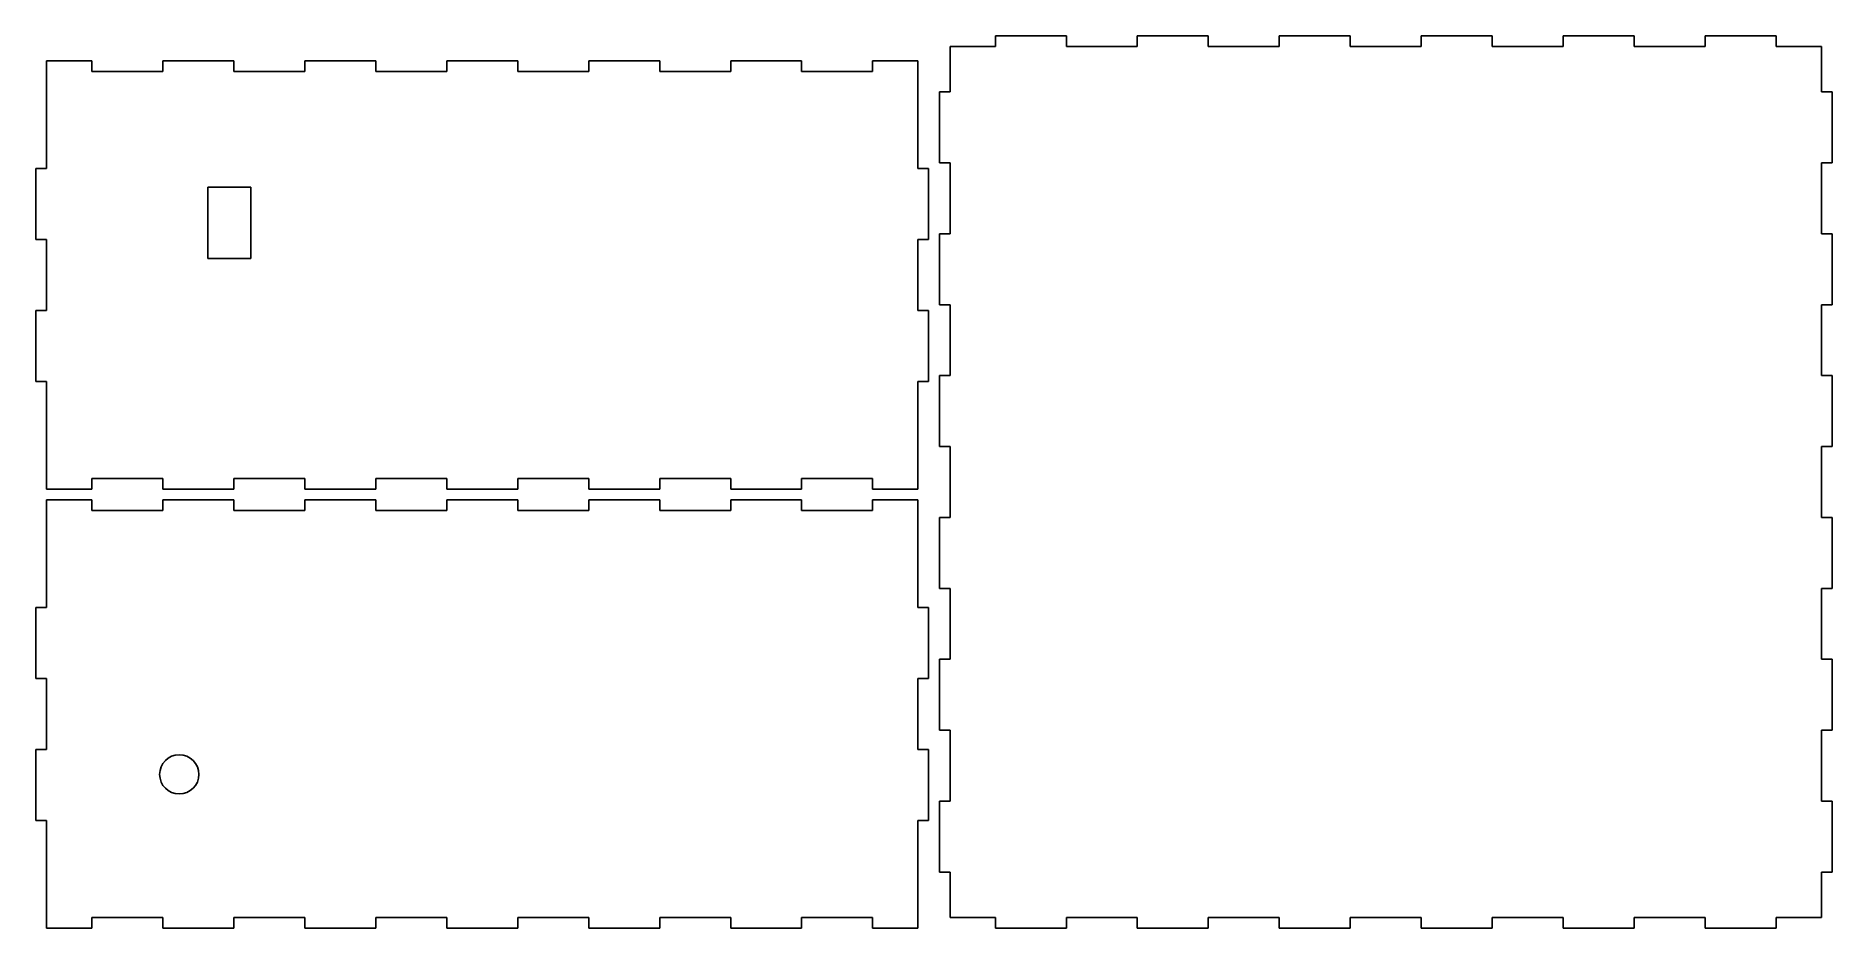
# Model space of a CAD drawing. Header units: millimetres. Extents: x -15 to 934, y 3 to 540.
# Drawn here: x 253 to 756, y 3 to 253 of the extents above; entities that cross this region are included whole.
import ezdxf

# ---------------------------------------------------------------- set-up
doc = ezdxf.new("R2010")
doc.units = ezdxf.units.MM
doc.header["$MEASUREMENT"] = 0
doc.layers.get('0').update_dxf_attribs({"linetype": 'CONTINUOUS'})
for name, color, linetype in [('left_outsideCutPath', 7, 'CONTINUOUS'), ('right_outsideCutPath', 7, 'CONTINUOUS'), ('top_outsideCutPath', 7, 'CONTINUOUS')]:
    doc.layers.add(name, color=color, linetype=linetype)

msp = doc.modelspace()

# ---------------------------------------------------------------- linework, layer by layer
at = {"linetype": 'Continuous'}
for p, q in [((301.15944, 210.64659), (301.15944, 190.64659)), ((313.15944, 210.64659), (301.15944, 210.64659)), ((313.15944, 190.64659), (313.15944, 210.64659)), ((301.15944, 190.64659), (313.15944, 190.64659))]:
    msp.add_line(p, q, dxfattribs=at)
msp.add_circle((293.14278, 46.0761), 5.5, dxfattribs=at)
at = {"layer": 'left_outsideCutPath'}
for p, q in [((256, 123), (256, 92.8125)), ((268.6875, 123), (256, 123)), ((268.6875, 120), (268.6875, 123)), ((308.4375, 123), (288.5625, 123)), ((288.5625, 123), (288.5625, 120)), ((308.4375, 120), (308.4375, 123)), ((348.1875, 123), (328.3125, 123)), ((328.3125, 123), (328.3125, 120)), ((348.1875, 120), (348.1875, 123)), ((387.9375, 123), (368.0625, 123)), ((368.0625, 123), (368.0625, 120)), ((387.9375, 120), (387.9375, 123)), ((427.6875, 123), (407.8125, 123)), ((407.8125, 123), (407.8125, 120)), ((427.6875, 120), (427.6875, 123)), ((467.4375, 123), (447.5625, 123)), ((447.5625, 123), (447.5625, 120)), ((467.4375, 120), (467.4375, 123)), ((500, 123), (487.3125, 123)), ((487.3125, 123), (487.3125, 120)), ((500, 112.6875), (500, 123)), ((288.5625, 120), (268.6875, 120)), ((328.3125, 120), (308.4375, 120)), ((368.0625, 120), (348.1875, 120)), ((407.8125, 120), (387.9375, 120)), ((447.5625, 120), (427.6875, 120)), ((487.3125, 120), (467.4375, 120)), ((500, 92.8125), (500, 112.6875)), ((256, 92.8125), (253, 92.8125)), ((253, 92.8125), (253, 72.9375)), ((503, 92.8125), (500, 92.8125)), ((503, 72.9375), (503, 92.8125)), ((253, 72.9375), (256, 72.9375)), ((256, 72.9375), (256, 53.0625)), ((500, 53.0625), (500, 72.9375)), ((500, 72.9375), (503, 72.9375)), ((256, 53.0625), (253, 53.0625)), ((253, 53.0625), (253, 33.1875)), ((503, 53.0625), (500, 53.0625)), ((503, 33.1875), (503, 53.0625)), ((253, 33.1875), (256, 33.1875)), ((256, 33.1875), (256, 13.3125)), ((500, 3), (500, 33.1875)), ((500, 33.1875), (503, 33.1875)), ((256, 13.3125), (256, 3)), ((268.6875, 3), (268.6875, 6)), ((268.6875, 6), (288.5625, 6)), ((288.5625, 6), (288.5625, 3)), ((308.4375, 3), (308.4375, 6)), ((308.4375, 6), (328.3125, 6)), ((328.3125, 6), (328.3125, 3)), ((348.1875, 3), (348.1875, 6)), ((348.1875, 6), (368.0625, 6)), ((368.0625, 6), (368.0625, 3)), ((387.9375, 3), (387.9375, 6)), ((387.9375, 6), (407.8125, 6)), ((407.8125, 6), (407.8125, 3)), ((427.6875, 3), (427.6875, 6)), ((427.6875, 6), (447.5625, 6)), ((447.5625, 6), (447.5625, 3)), ((467.4375, 3), (467.4375, 6)), ((467.4375, 6), (487.3125, 6)), ((487.3125, 6), (487.3125, 3)), ((256, 3), (268.6875, 3)), ((288.5625, 3), (308.4375, 3)), ((328.3125, 3), (348.1875, 3)), ((368.0625, 3), (387.9375, 3)), ((407.8125, 3), (427.6875, 3)), ((447.5625, 3), (467.4375, 3)), ((487.3125, 3), (500, 3))]:
    msp.add_line(p, q, dxfattribs=at)
at = {"layer": 'right_outsideCutPath'}
for p, q in [((256, 246), (256, 215.8125)), ((268.6875, 246), (256, 246)), ((268.6875, 243), (268.6875, 246)), ((288.5625, 243), (268.6875, 243)), ((308.4375, 246), (288.5625, 246)), ((288.5625, 246), (288.5625, 243)), ((308.4375, 243), (308.4375, 246)), ((328.3125, 243), (308.4375, 243)), ((348.1875, 246), (328.3125, 246)), ((328.3125, 246), (328.3125, 243)), ((348.1875, 243), (348.1875, 246)), ((368.0625, 243), (348.1875, 243)), ((387.9375, 246), (368.0625, 246)), ((368.0625, 246), (368.0625, 243)), ((387.9375, 243), (387.9375, 246)), ((407.8125, 243), (387.9375, 243)), ((427.6875, 246), (407.8125, 246)), ((407.8125, 246), (407.8125, 243)), ((427.6875, 243), (427.6875, 246)), ((447.5625, 243), (427.6875, 243)), ((467.4375, 246), (447.5625, 246)), ((447.5625, 246), (447.5625, 243)), ((467.4375, 243), (467.4375, 246)), ((487.3125, 243), (467.4375, 243)), ((500, 246), (487.3125, 246)), ((487.3125, 246), (487.3125, 243)), ((500, 235.6875), (500, 246)), ((500, 215.8125), (500, 235.6875)), ((256, 215.8125), (253, 215.8125)), ((253, 215.8125), (253, 195.9375)), ((503, 215.8125), (500, 215.8125)), ((503, 195.9375), (503, 215.8125)), ((253, 195.9375), (256, 195.9375)), ((256, 195.9375), (256, 176.0625)), ((500, 176.0625), (500, 195.9375)), ((500, 195.9375), (503, 195.9375)), ((256, 176.0625), (253, 176.0625)), ((253, 176.0625), (253, 156.1875)), ((503, 176.0625), (500, 176.0625)), ((503, 156.1875), (503, 176.0625)), ((253, 156.1875), (256, 156.1875)), ((256, 156.1875), (256, 136.3125)), ((500, 126), (500, 156.1875)), ((500, 156.1875), (503, 156.1875)), ((256, 136.3125), (256, 126)), ((256, 126), (268.6875, 126)), ((268.6875, 126), (268.6875, 129)), ((268.6875, 129), (288.5625, 129)), ((288.5625, 129), (288.5625, 126)), ((288.5625, 126), (308.4375, 126)), ((308.4375, 126), (308.4375, 129)), ((308.4375, 129), (328.3125, 129)), ((328.3125, 129), (328.3125, 126)), ((328.3125, 126), (348.1875, 126)), ((348.1875, 126), (348.1875, 129)), ((348.1875, 129), (368.0625, 129)), ((368.0625, 129), (368.0625, 126)), ((368.0625, 126), (387.9375, 126)), ((387.9375, 126), (387.9375, 129)), ((387.9375, 129), (407.8125, 129)), ((407.8125, 129), (407.8125, 126)), ((407.8125, 126), (427.6875, 126)), ((427.6875, 126), (427.6875, 129)), ((427.6875, 129), (447.5625, 129)), ((447.5625, 129), (447.5625, 126)), ((447.5625, 126), (467.4375, 126)), ((467.4375, 126), (467.4375, 129)), ((467.4375, 129), (487.3125, 129)), ((487.3125, 129), (487.3125, 126)), ((487.3125, 126), (500, 126))]:
    msp.add_line(p, q, dxfattribs=at)
at = {"layer": 'top_outsideCutPath'}
for p, q in [((541.5625, 253), (521.6875, 253)), ((521.6875, 253), (521.6875, 250)), ((541.5625, 250), (541.5625, 253)), ((581.3125, 253), (561.4375, 253)), ((561.4375, 253), (561.4375, 250)), ((581.3125, 250), (581.3125, 253)), ((621.0625, 253), (601.1875, 253)), ((601.1875, 253), (601.1875, 250)), ((621.0625, 250), (621.0625, 253)), ((660.8125, 253), (640.9375, 253)), ((640.9375, 253), (640.9375, 250)), ((660.8125, 250), (660.8125, 253)), ((700.5625, 253), (680.6875, 253)), ((680.6875, 253), (680.6875, 250)), ((700.5625, 250), (700.5625, 253)), ((740.3125, 253), (720.4375, 253)), ((720.4375, 253), (720.4375, 250)), ((740.3125, 250), (740.3125, 253)), ((509, 250), (509, 237.3125)), ((521.6875, 250), (509, 250)), ((561.4375, 250), (541.5625, 250)), ((601.1875, 250), (581.3125, 250)), ((640.9375, 250), (621.0625, 250)), ((680.6875, 250), (660.8125, 250)), ((720.4375, 250), (700.5625, 250)), ((753, 250), (740.3125, 250)), ((753, 237.3125), (753, 250)), ((509, 237.3125), (506, 237.3125)), ((506, 237.3125), (506, 217.4375)), ((756, 237.3125), (753, 237.3125)), ((756, 217.4375), (756, 237.3125)), ((506, 217.4375), (509, 217.4375)), ((509, 217.4375), (509, 197.5625)), ((753, 197.5625), (753, 217.4375)), ((753, 217.4375), (756, 217.4375)), ((509, 197.5625), (506, 197.5625)), ((506, 197.5625), (506, 177.6875)), ((756, 197.5625), (753, 197.5625)), ((756, 177.6875), (756, 197.5625)), ((506, 177.6875), (509, 177.6875)), ((509, 177.6875), (509, 157.8125)), ((753, 157.8125), (753, 177.6875)), ((753, 177.6875), (756, 177.6875)), ((509, 157.8125), (506, 157.8125)), ((506, 157.8125), (506, 137.9375)), ((756, 157.8125), (753, 157.8125)), ((756, 137.9375), (756, 157.8125)), ((506, 137.9375), (509, 137.9375)), ((509, 137.9375), (509, 118.0625)), ((753, 118.0625), (753, 137.9375)), ((753, 137.9375), (756, 137.9375)), ((509, 118.0625), (506, 118.0625)), ((506, 118.0625), (506, 98.1875)), ((756, 118.0625), (753, 118.0625)), ((756, 98.1875), (756, 118.0625)), ((506, 98.1875), (509, 98.1875)), ((509, 98.1875), (509, 78.3125)), ((753, 78.3125), (753, 98.1875)), ((753, 98.1875), (756, 98.1875)), ((509, 78.3125), (506, 78.3125)), ((506, 78.3125), (506, 58.4375)), ((756, 78.3125), (753, 78.3125)), ((756, 58.4375), (756, 78.3125)), ((506, 58.4375), (509, 58.4375)), ((509, 58.4375), (509, 38.5625)), ((753, 38.5625), (753, 58.4375)), ((753, 58.4375), (756, 58.4375)), ((509, 38.5625), (506, 38.5625)), ((506, 38.5625), (506, 18.6875)), ((756, 38.5625), (753, 38.5625)), ((756, 18.6875), (756, 38.5625)), ((506, 18.6875), (509, 18.6875)), ((509, 18.6875), (509, 6)), ((753, 6), (753, 18.6875)), ((753, 18.6875), (756, 18.6875)), ((509, 6), (521.6875, 6)), ((521.6875, 6), (521.6875, 3)), ((541.5625, 3), (541.5625, 6)), ((541.5625, 6), (561.4375, 6)), ((561.4375, 6), (561.4375, 3)), ((581.3125, 3), (581.3125, 6)), ((581.3125, 6), (601.1875, 6)), ((601.1875, 6), (601.1875, 3)), ((621.0625, 3), (621.0625, 6)), ((621.0625, 6), (640.9375, 6)), ((640.9375, 6), (640.9375, 3)), ((660.8125, 3), (660.8125, 6)), ((660.8125, 6), (680.6875, 6)), ((680.6875, 6), (680.6875, 3)), ((700.5625, 3), (700.5625, 6)), ((700.5625, 6), (720.4375, 6)), ((720.4375, 6), (720.4375, 3)), ((740.3125, 3), (740.3125, 6)), ((740.3125, 6), (753, 6)), ((521.6875, 3), (541.5625, 3)), ((561.4375, 3), (581.3125, 3)), ((601.1875, 3), (621.0625, 3)), ((640.9375, 3), (660.8125, 3)), ((680.6875, 3), (700.5625, 3)), ((720.4375, 3), (740.3125, 3))]:
    msp.add_line(p, q, dxfattribs=at)

doc.saveas('drawing.dxf')
